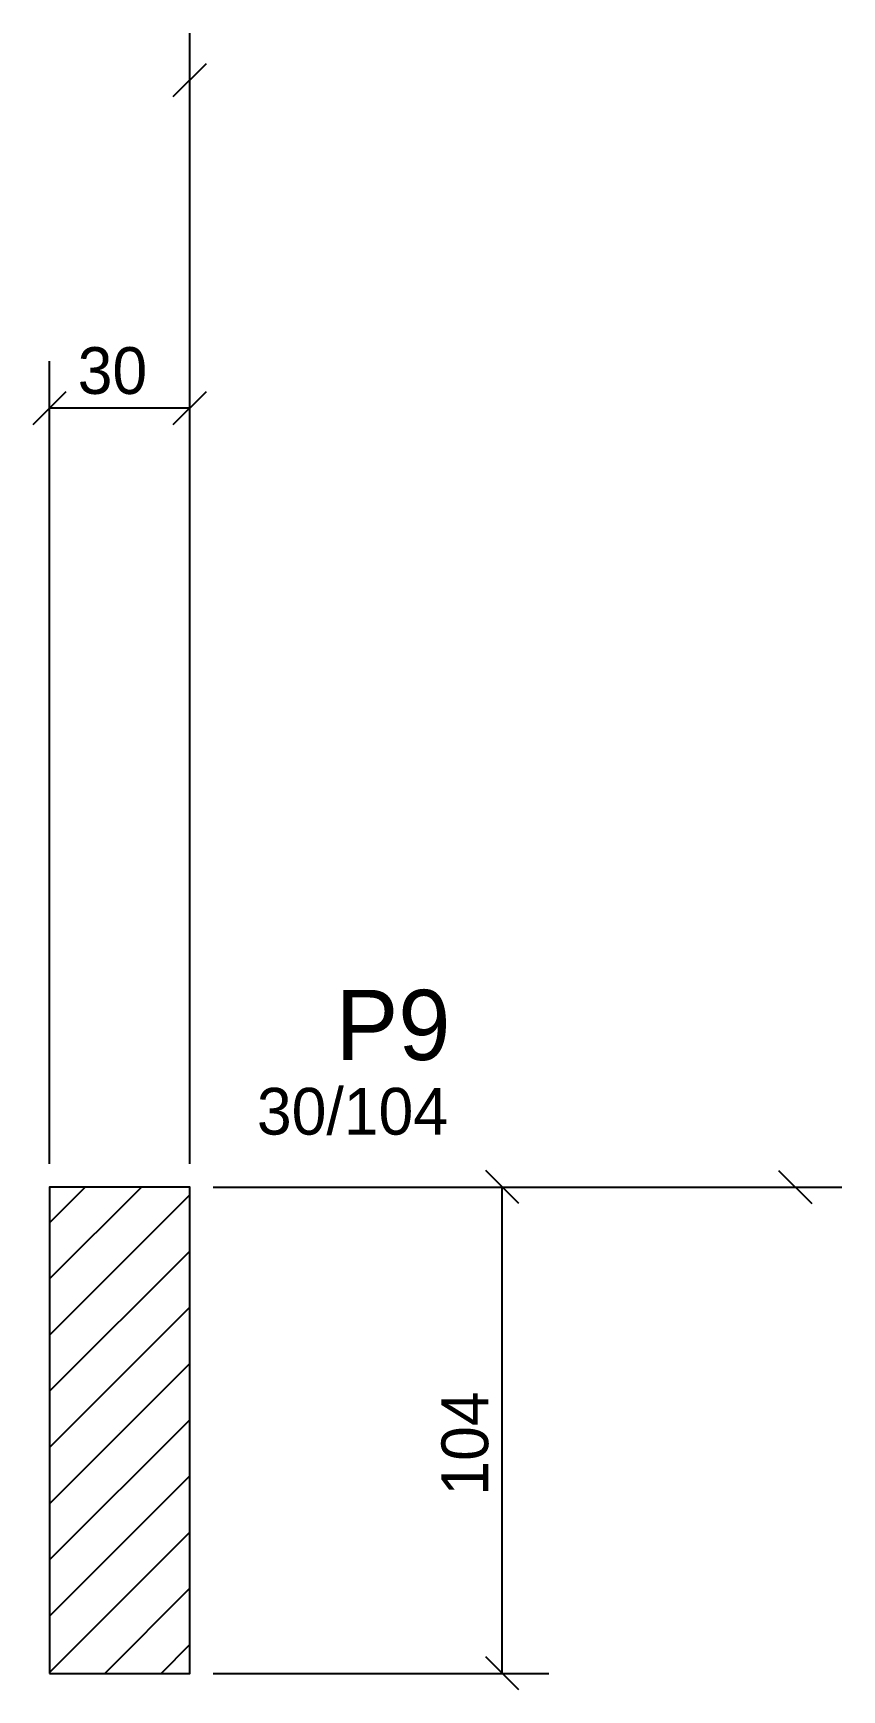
# Model space of a CAD drawing. Header units: metres. Extents: x 1416 to 7072, y 589 to 3962.
# Drawn here: x 5026.8 to 5199.8, y 2922.9 to 3277.2 of the extents above; entities that cross this region are included whole.
import ezdxf

# ---------------------------------------------------------------- set-up
doc = ezdxf.new("R2010")
doc.units = ezdxf.units.M
for name, color, linetype in [('2', 2, 'Continuous'), ('3', 3, 'Continuous'), ('4', 4, 'Continuous'), ('7', 7, 'Continuous'), ('9', 9, 'Continuous')]:
    doc.layers.add(name, color=color, linetype=linetype)

msp = doc.modelspace()

# ---------------------------------------------------------------- texts
at = {"layer": '2', "linetype": 'Continuous'}
msp.add_text('30', height=10, dxfattribs=at).set_placement((5036.2985, 3200.079069))
msp.add_text('104', height=10, rotation=90, dxfattribs=at).set_placement((5124.143626, 2964.4455))
at = {"layer": '3', "linetype": 'Continuous'}
msp.add_text('30/104', height=10, dxfattribs=at).set_placement((5074.65081, 3041.662245))
at = {"layer": '4', "linetype": 'Continuous'}
msp.add_text('P9', height=15, dxfattribs=at).set_placement((5091.523978, 3057.626426))

# ---------------------------------------------------------------- linework, layer by layer
at = {"layer": '2', "linetype": 'Continuous'}
for p, q in [((5056.762966, 3263.70814), (5063.834034, 3270.779208)), ((5026.762966, 3193.543535), (5033.834034, 3200.614603)), ((5026.762966, 3193.543535), (5033.834034, 3200.614603)), ((5056.762966, 3193.543535), (5063.834034, 3200.614603)), ((5130.67916, 3026.909966), (5123.608092, 3033.981034)), ((5186.288758, 3033.981034), (5193.359826, 3026.909966)), ((5045.2985, 2978.4455), (5045.2985, 2978.4455)), ((5130.67916, 2922.909966), (5123.608092, 2929.981034)), ((5130.67916, 2922.909966), (5123.608092, 2929.981034))]:
    msp.add_line(p, q, dxfattribs=at)
at = {"layer": '3', "linetype": 'Continuous'}
for p, q in [((5030.2985, 3010.801533), (5049.942467, 3030.4455)), ((5030.2985, 3022.822348), (5037.921652, 3030.4455)), ((5030.2985, 2998.780718), (5060.2985, 3028.780718)), ((5030.2985, 2986.759902), (5060.2985, 3016.759902)), ((5030.2985, 2974.739087), (5060.2985, 3004.739087)), ((5030.2985, 2962.718272), (5060.2985, 2992.718272)), ((5030.2985, 2950.697457), (5060.2985, 2980.697457)), ((5030.2985, 2938.676641), (5060.2985, 2968.676641)), ((5030.2985, 2926.655826), (5060.2985, 2956.655826)), ((5042.108989, 2926.4455), (5060.2985, 2944.635011)), ((5054.129805, 2926.4455), (5060.2985, 2932.614195))]:
    msp.add_line(p, q, dxfattribs=at)
at = {"layer": '7', "linetype": 'Continuous'}
msp.add_lwpolyline([(5030.2985, 2926.4455), (5060.2985, 2926.4455), (5060.2985, 3030.4455), (5030.2985, 3030.4455), (5030.2985, 2926.4455)], dxfattribs=at)
at = {"layer": '9', "linetype": 'Continuous'}
for p, q in [((5060.2985, 3181.026544), (5060.2985, 3277.243674)), ((5030.2985, 3035.4455), (5030.2985, 3207.079069)), ((5060.2985, 3035.4455), (5060.2985, 3207.079069)), ((5030.2985, 3197.079069), (5060.2985, 3197.079069)), ((5065.2985, 3030.4455), (5137.143626, 3030.4455)), ((5070.2985, 3030.4455), (5199.824292, 3030.4455)), ((5127.143626, 2926.4455), (5127.143626, 3030.4455)), ((5065.2985, 2926.4455), (5137.143626, 2926.4455)), ((5070.2985, 2926.4455), (5137.143626, 2926.4455))]:
    msp.add_line(p, q, dxfattribs=at)

msp.set_redraw_order([(e.dxf.handle, doc.entitydb.next_handle()) for e in msp.query("TEXT MTEXT ATTDEF DIMENSION ARC_DIMENSION")])  # texts and dimensions are drawn at this point

doc.saveas('drawing.dxf')
